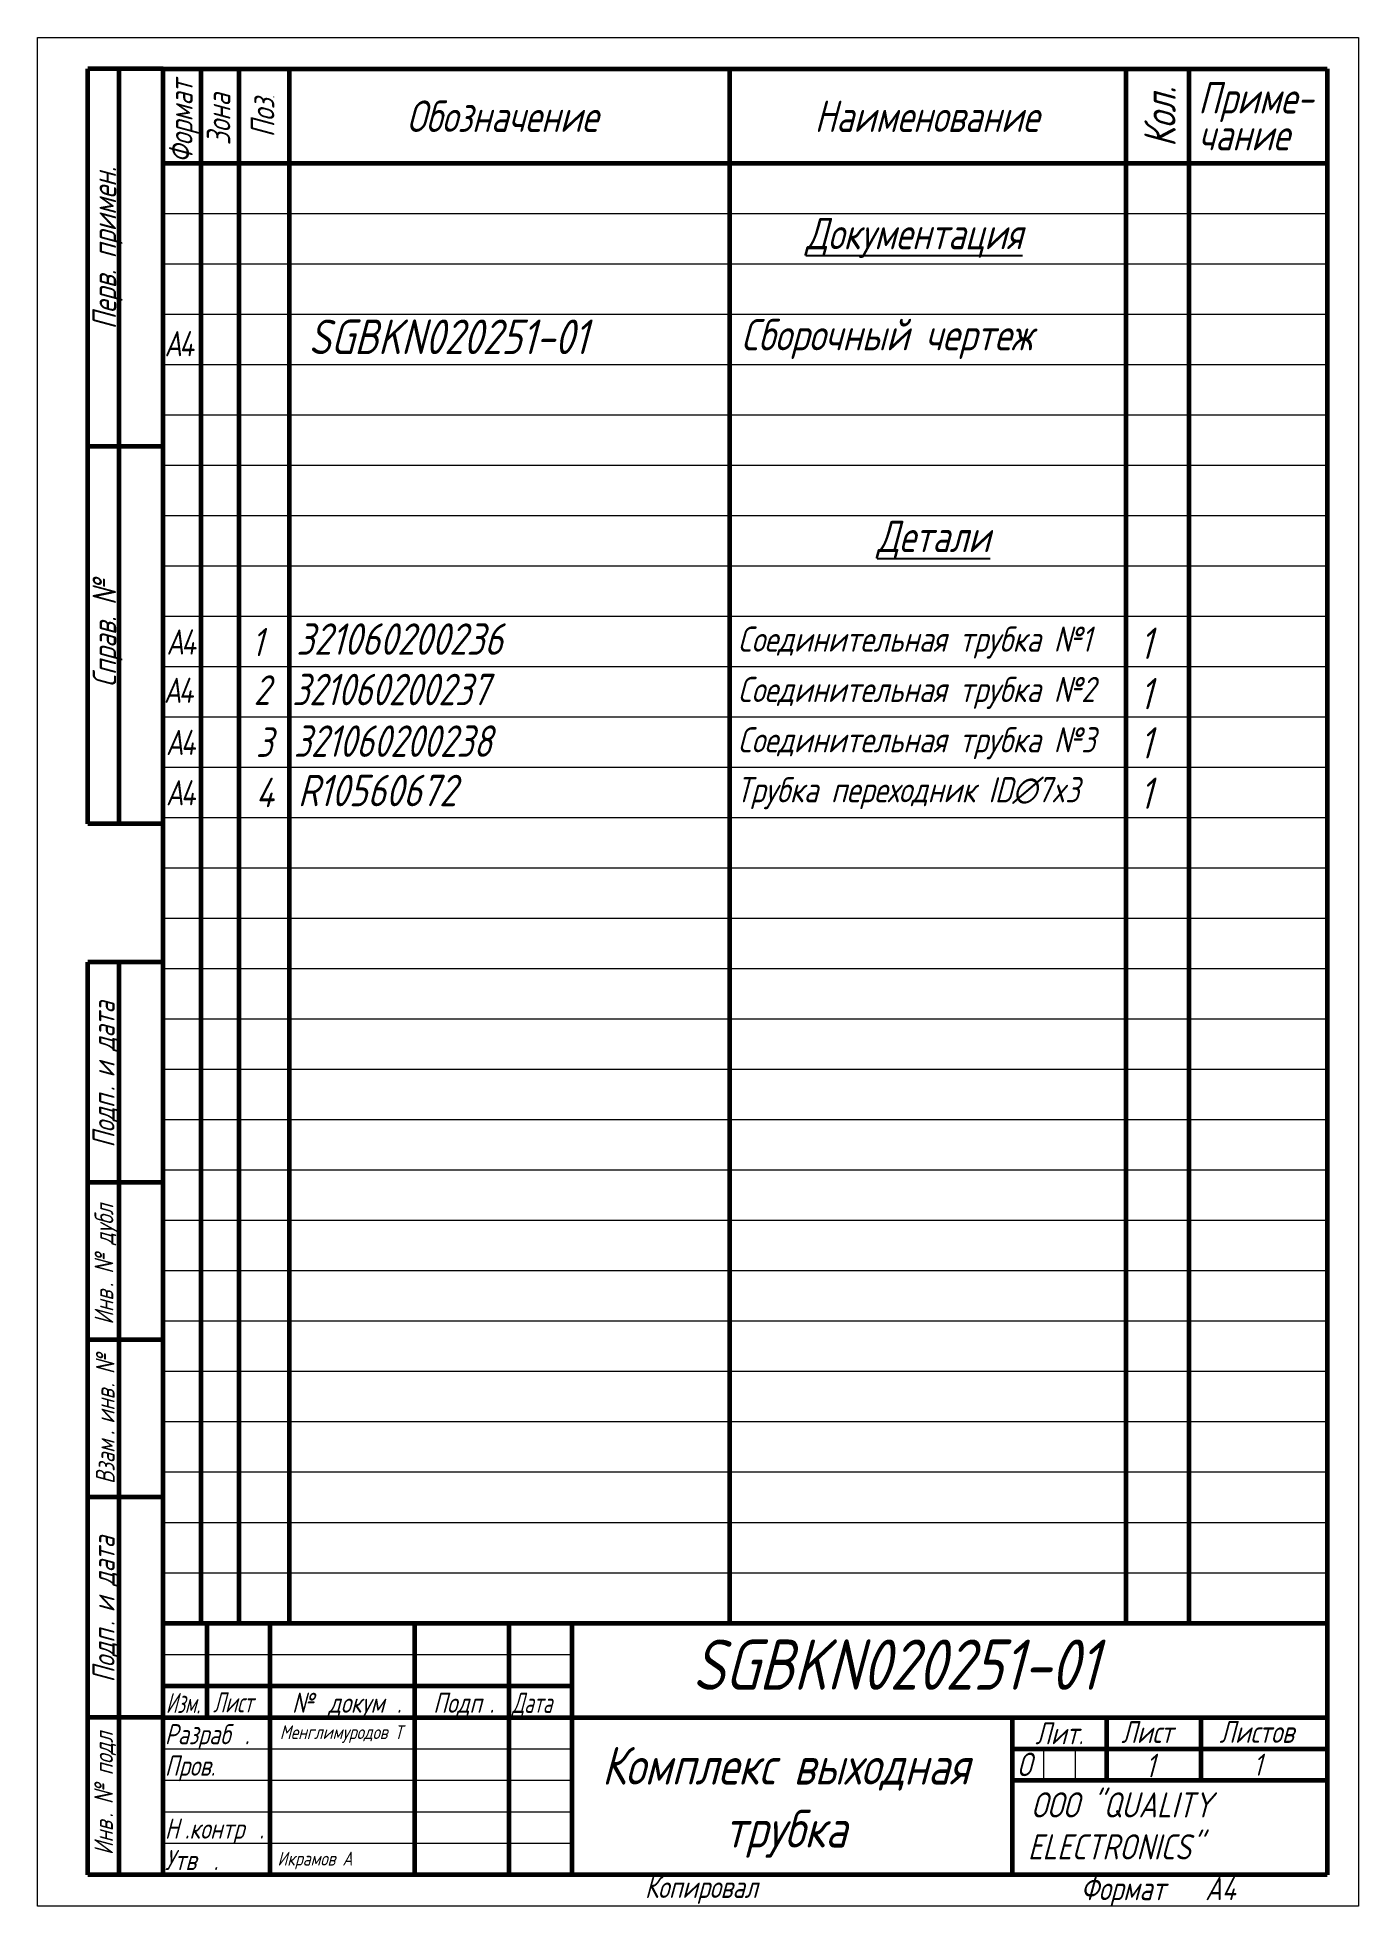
# Model space of a CAD drawing. Header units: millimetres. Extents: x 937859 to 970574, y 987894 to 996517.
# Drawn here: x 970364.4 to 970574.4, y 994232.3 to 994529.4 of the extents above; entities that cross this region are included whole.
import ezdxf

# ---------------------------------------------------------------- set-up
doc = ezdxf.new("R2010")
doc.units = ezdxf.units.MM
doc.header["$LTSCALE"] = 0.5
doc.linetypes.add('K5LT_BASIC', pattern=[0])
doc.linetypes.add('K5LT_THIN', pattern=[0])
doc.styles.add('A4x2', font='GOST_A.TTF', dxfattribs={"width": 0.955, "oblique": 15, "height": 5.5})
doc.styles.add('DPH.9S.21.02.00.000. СБ', font='GOST_A.TTF', dxfattribs={"oblique": 15, "height": 10})
doc.styles.add('KTEXTSTYLE', font='GOST_A.TTF', dxfattribs={"width": 0.96, "oblique": 15, "height": 8})
doc.styles.get("Standard").update_dxf_attribs({"font": 'GOST_A.TTF', "oblique": 15})
doc.styles.add('Table text', font='GOST_A.TTF', dxfattribs={"oblique": 15, "height": 2.8})

msp = doc.modelspace()

# ---------------------------------------------------------------- texts
at = {"style": 'KTEXTSTYLE', "oblique": 15, "width": 0.965}
for s, height, p in [('и дата', 3.5, (970376.694, 994364.082)), ('Подп', 3.5, (970376.694, 994352.937)), ('. ', 3.5, (970376.694, 994361.842)), ('дубл', 2.975, (970376.488, 994337.483)), ('. № ', 2.975, (970376.488, 994330.734)), ('Инв', 2.975, (970376.488, 994324.799)), ('. №', 2.975, (970376.694, 994314.774)), ('инв', 2.975, (970376.694, 994309.052)), ('Взам', 2.975, (970376.694, 994299.476)), ('. ', 3.5, (970376.694, 994307.148)), ('и дата', 3.5, (970376.694, 994279.082)), ('Подп', 3.5, (970376.694, 994267.937)), ('. ', 3.5, (970376.694, 994276.842)), ('подл', 2.975, (970376.434, 994253.177)), ('. № ', 2.975, (970376.434, 994246.428)), ('Инв', 2.975, (970376.434, 994240.493))]:
    msp.add_text(s, height=height, rotation=90, dxfattribs=at).set_placement(p)
at = {"style": 'KTEXTSTYLE', "oblique": 15}
for s, height, width, p in [('Изм', 3.2, 0.797, (970384.828, 994263.07)), ('Лист', 3.2, 0.816, (970392.339, 994263.171)), ('№ ', 3.2, 0.965, (970404.898, 994263.106)), ('докум', 3.2, 0.965, (970410.664, 994263.106)), ('Подп', 3.2, 0.965, (970427.324, 994263.106)), ('Дата', 3.2, 0.816, (970439.878, 994263.103)), ('Разраб', 3.2, 0.965, (970384.676, 994258.106)), ('.', 3.5, 0.797, (970389.63, 994262.99)), ('.', 3.5, 0.965, (970421.501, 994263.106)), ('.', 3.5, 0.965, (970436.229, 994263.106)), ('.', 3.5, 0.965, (970397.324, 994258.106)), ('Пров.', 3.2, 0.965, (970384.676, 994253.106)), ('Н', 3.2, 0.965, (970384.676, 994243.106)), ('.', 3.5, 0.965, (970387.788, 994243.106)), ('контр', 3.2, 0.965, (970388.579, 994243.106)), ('.', 3.5, 0.965, (970399.63, 994243.106)), ('Утв', 3.2, 0.965, (970384.676, 994238.106)), ('.', 3.5, 0.965, (970392.375, 994238.106)), ('Копировал', 3.5, 0.965, (970460.973, 994233.68))]:
    msp.add_text(s, height=height, dxfattribs=dict(at, width=width)).set_placement(p)
at = {"attachment_point": 1, "rotation": 90}
for s, insert, char_height, width, style in [('{\\Q15;\\W0.946;Формат}', (970385.341, 994509.381), 3.75, 18.11023, 'KTEXTSTYLE'), ('{\\Q15;\\W0.965;Зона}', (970391.341, 994512.228), 3.75, 11.55308, 'KTEXTSTYLE'), ('{\\W0.965;Кол.}', (970540.341, 994511.945), 5, 11.65432, 'DPH.9S.21.02.00.000. СБ'), ('{\\Q15;\\W0.965;Перв. примен.}', (970373.191, 994482.991), 3.75, 29.12715, 'KTEXTSTYLE'), ('{\\Q15;\\W0.965;Справ. №}', (970373.191, 994426.105), 3.75, 22.57499, 'KTEXTSTYLE')]:
    msp.add_mtext(s, dxfattribs=dict(at, insert=insert, char_height=char_height, width=width, style=style))
at = {"attachment_point": 1}
for s, insert, char_height, width, style in [('{\\W0.965;Приме-}', (970548.918, 994522.28), 5, 22.7006, 'DPH.9S.21.02.00.000. СБ'), ('{\\W0.965;Обозначение}', (970423.096, 994519.348), 5, 26.3873, 'DPH.9S.21.02.00.000. СБ'), ('{\\W0.965;Наименование}', (970487.942, 994519.348), 5, 24.70682, 'DPH.9S.21.02.00.000. СБ'), ('{\\W0.965;чание}', (970548.918, 994516.416), 5, 11.65432, 'DPH.9S.21.02.00.000. СБ'), ('{\\W0.965;\\LДокументация}', (970486.546, 994500.705), 5, 27.23045, 'KTEXTSTYLE'), ('{\\Q15;\\W0.965;\\LДетали}', (970497.87, 994452.57), 5, 17.17908, 'KTEXTSTYLE'), ('{\\W0.965;О}', (970520.125, 994256.782), 3.75, 3.77276, 'KTEXTSTYLE'), ('{\\Q15;\\W0.965;1}', (970540.54, 994256.608), 3.75, 3.77276, 'KTEXTSTYLE'), ('{\\Q15;\\W0.965;Формат}', (970530.206, 994237.076), 3.75, 11.09205, 'KTEXTSTYLE'), ('{\\Q15;\\W0.965;A4}', (970550.03, 994237.081), 3.75, 10.38173, 'KTEXTSTYLE')]:
    msp.add_mtext(s, dxfattribs=dict(at, insert=insert, char_height=char_height, width=width, style=style))
at = {"insert": (970398.341, 994513.501), "char_height": 2.5, "attachment_point": 1, "rotation": 90, "style": 'KTEXTSTYLE'}
msp.add_mtext('{\\H1.5x;\\Q15;\\W0.965;Поз\\H0.46667x;.}', dxfattribs=at)
at = {"color": 0, "attachment_point": 1}
for s, insert, char_height, width, style in [('{\\W1;\\C256;SGBKN020251-01 }', (970407.526, 994484.542), 5.5, 45.7411, 'A4x2'), ('321060200237', (970404.922, 994428.239), 5, 38.63664, 'A4x2'), ('321060200238', (970405.168, 994420.034), 5, 34.74434, 'A4x2'), ('{\\Q15;\\W1;\\C256;SGBKN020251-01 }', (970468.528, 994274.761), 8, 645.89143, 'KTEXTSTYLE')]:
    msp.add_mtext(s, dxfattribs=dict(at, insert=insert, char_height=char_height, width=width, style=style))
at = {"lineweight": 25, "attachment_point": 1}
for s, width, heights, insert, char_height in [('Сборочный чертеж', 81.62791, [28.458], (970476.266, 994484.634), 5), ('\\pxqc;Комплекс выходная трубка ', 74.97692, [0], (970445.843, 994257.702), 6)]:
    msp.add_mtext_dynamic_manual_height_columns(s, width=width, gutter_width=63.951, heights=heights, dxfattribs=dict(at, insert=insert, char_height=char_height))
at = {"lineweight": 15, "attachment_point": 1, "style": 'KTEXTSTYLE'}
for s, insert, char_height in [('{\\Q9;\\W0.965;\\T0.75;А4}', (970384.642, 994482.699), 4), ('{\\H2x;\\Q15;\\W0.965;1}', (970539.631, 994435.586), 2.5), ('{\\Q9;\\W0.965;\\T0.75;А4}', (970384.543, 994427.614), 4), ('{\\H2x;\\Q15;\\W0.965;1}', (970539.631, 994427.586), 2.5), ('{\\Q9;\\W0.965;\\T0.75;А4}', (970384.883, 994419.333), 4), ('{\\H2x;\\Q15;\\W0.965;1}', (970539.631, 994419.76), 2.5), ('{\\Q9;\\W0.965;\\T0.75;А4}', (970384.883, 994411.333), 4), ('{\\H2x;\\Q15;\\W0.965;1}', (970539.631, 994411.76), 2.5)]:
    msp.add_mtext(s, dxfattribs=dict(at, insert=insert, char_height=char_height))
at = {"attachment_point": 1, "style": 'Table text'}
for s, width, insert, char_height in [('321060200236', 76.00186, (970405.556, 994436.253), 5), ('1', 1.97506, (970398.472, 994435.518), 4.5)]:
    msp.add_mtext_dynamic_manual_height_columns(s, width=width, gutter_width=6.965, heights=[0], dxfattribs=dict(at, insert=insert, char_height=char_height))
at = {"attachment_point": 1, "style": 'KTEXTSTYLE'}
for s, insert, char_height in [('{\\Q9;\\W0.965;\\T0.75;А4}', (970384.96, 994435.289), 4), ('\\H3.5;\\W0.965;\\Q15;\\Q15;Лит.', (970523.028, 994261.608), 2.5), ('\\H3.5;\\W0.965;\\Q15;\\Q15;Лист', (970536.693, 994261.809), 2.5), ('\\H3.5;\\W0.965;\\Q15;\\Q15;Листов', (970552.298, 994261.835), 2.5), ('{\\H1.4x;\\Q15;\\W0.965;1}', (970557.669, 994256.608), 2.5)]:
    msp.add_mtext(s, dxfattribs=dict(at, insert=insert, char_height=char_height))
at = {"char_height": 4, "attachment_point": 1}
for s, insert, width in [('Соединительная трубка №1', (970475.759, 994435.748), 92.02712), ('Соединительная трубка №2', (970475.759, 994427.748), 92.02712), ('Соединительная трубка №3', (970475.759, 994419.748), 92.02712), ('Трубка переходник ID∅7x3', (970475.518, 994411.811), 72.30761), ('\\pxqc; ООО "QUALITY ELECTRONICS"', (970514.557, 994250.471), 42.33561)]:
    msp.add_mtext(s, dxfattribs=dict(at, insert=insert, width=width))
at = {"lineweight": 15, "char_height": 4.7, "attachment_point": 1, "style": 'Table text'}
for s, insert in [('2', (970398.794, 994428)), ('3', (970399.134, 994419.719)), ('4', (970399.134, 994411.719))]:
    msp.add_mtext_dynamic_manual_height_columns(s, width=6.33055, gutter_width=22.323, heights=[0], dxfattribs=dict(at, insert=insert))
at = {"attachment_point": 1}
for s, width, gutter_width, insert, char_height in [('R10560672', 127.04654, 0.277, (970405.828, 994412.188), 5), ('Менглимуродов Т', 26.60953, 0.535, (970402.961, 994261.131), 2.2), ('Икрамов А', 27.42805, 0.535, (970402.582, 994241.033), 2.2)]:
    msp.add_mtext_dynamic_manual_height_columns(s, width=width, gutter_width=gutter_width, heights=[0], dxfattribs=dict(at, insert=insert, char_height=char_height))

# ---------------------------------------------------------------- linework, layer by layer
at = {"linetype": 'K5LT_THIN', "lineweight": 18}
for p, q in [((970364.418, 994529.381), (970574.418, 994529.381)), ((970364.418, 994232.381), (970364.418, 994529.381)), ((970574.418, 994529.381), (970574.418, 994232.381)), ((970384.418, 994501.381), (970390.418, 994501.381)), ((970390.418, 994501.381), (970396.418, 994501.381)), ((970396.418, 994501.381), (970404.418, 994501.381)), ((970404.418, 994501.381), (970474.418, 994501.381)), ((970474.418, 994501.381), (970537.418, 994501.381)), ((970537.418, 994501.381), (970547.418, 994501.381)), ((970547.418, 994501.381), (970569.418, 994501.381)), ((970384.418, 994493.381), (970390.418, 994493.381)), ((970390.418, 994493.381), (970396.418, 994493.381)), ((970396.418, 994493.381), (970404.418, 994493.381)), ((970404.418, 994493.381), (970474.418, 994493.381)), ((970474.418, 994493.381), (970537.418, 994493.381)), ((970537.418, 994493.381), (970547.418, 994493.381)), ((970547.418, 994493.381), (970569.418, 994493.381)), ((970384.418, 994485.381), (970390.418, 994485.381)), ((970390.418, 994485.381), (970396.418, 994485.381)), ((970396.418, 994485.381), (970404.418, 994485.381)), ((970404.418, 994485.381), (970474.418, 994485.381)), ((970474.418, 994485.381), (970537.418, 994485.381)), ((970537.418, 994485.381), (970547.418, 994485.381)), ((970547.418, 994485.381), (970569.418, 994485.381)), ((970384.418, 994477.381), (970390.418, 994477.381)), ((970390.418, 994477.381), (970396.418, 994477.381)), ((970396.418, 994477.381), (970404.418, 994477.381)), ((970404.418, 994477.381), (970474.418, 994477.381)), ((970474.418, 994477.381), (970537.418, 994477.381)), ((970537.418, 994477.381), (970547.418, 994477.381)), ((970547.418, 994477.381), (970569.418, 994477.381)), ((970384.418, 994469.381), (970390.418, 994469.381)), ((970390.418, 994469.381), (970396.418, 994469.381)), ((970396.418, 994469.381), (970404.418, 994469.381)), ((970404.418, 994469.381), (970474.418, 994469.381)), ((970474.418, 994469.381), (970537.418, 994469.381)), ((970537.418, 994469.381), (970547.418, 994469.381)), ((970547.418, 994469.381), (970569.418, 994469.381)), ((970384.418, 994461.381), (970390.418, 994461.381)), ((970390.418, 994461.381), (970396.418, 994461.381)), ((970396.418, 994461.381), (970404.418, 994461.381)), ((970404.418, 994461.381), (970474.418, 994461.381)), ((970474.418, 994461.381), (970537.418, 994461.381)), ((970537.418, 994461.381), (970547.418, 994461.381)), ((970547.418, 994461.381), (970569.418, 994461.381)), ((970384.418, 994453.381), (970390.418, 994453.381)), ((970390.418, 994453.381), (970396.418, 994453.381)), ((970396.418, 994453.381), (970404.418, 994453.381)), ((970404.418, 994453.381), (970474.418, 994453.381)), ((970474.418, 994453.381), (970537.418, 994453.381)), ((970537.418, 994453.381), (970547.418, 994453.381)), ((970547.418, 994453.381), (970569.418, 994453.381)), ((970384.418, 994445.381), (970390.418, 994445.381)), ((970390.418, 994445.381), (970396.418, 994445.381)), ((970396.418, 994445.381), (970404.418, 994445.381)), ((970404.418, 994445.381), (970474.418, 994445.381)), ((970474.418, 994445.381), (970537.418, 994445.381)), ((970537.418, 994445.381), (970547.418, 994445.381)), ((970547.418, 994445.381), (970569.418, 994445.381)), ((970384.418, 994437.381), (970390.418, 994437.381)), ((970390.418, 994437.381), (970396.418, 994437.381)), ((970396.418, 994437.381), (970404.418, 994437.381)), ((970404.418, 994437.381), (970474.418, 994437.381)), ((970474.418, 994437.381), (970537.418, 994437.381)), ((970537.418, 994437.381), (970547.418, 994437.381)), ((970547.418, 994437.381), (970569.418, 994437.381)), ((970384.418, 994429.381), (970390.418, 994429.381)), ((970390.418, 994429.381), (970396.418, 994429.381)), ((970396.418, 994429.381), (970404.418, 994429.381)), ((970404.418, 994429.381), (970474.418, 994429.381)), ((970474.418, 994429.381), (970537.418, 994429.381)), ((970537.418, 994429.381), (970547.418, 994429.381)), ((970547.418, 994429.381), (970569.418, 994429.381)), ((970384.418, 994421.381), (970390.418, 994421.381)), ((970390.418, 994421.381), (970396.418, 994421.381)), ((970396.418, 994421.381), (970404.418, 994421.381)), ((970404.418, 994421.381), (970474.418, 994421.381)), ((970474.418, 994421.381), (970537.418, 994421.381)), ((970537.418, 994421.381), (970547.418, 994421.381)), ((970547.418, 994421.381), (970569.418, 994421.381)), ((970384.418, 994413.381), (970390.418, 994413.381)), ((970390.418, 994413.381), (970396.418, 994413.381)), ((970396.418, 994413.381), (970404.418, 994413.381)), ((970404.418, 994413.381), (970474.418, 994413.381)), ((970474.418, 994413.381), (970537.418, 994413.381)), ((970537.418, 994413.381), (970547.418, 994413.381)), ((970547.418, 994413.381), (970569.418, 994413.381)), ((970384.418, 994405.381), (970390.418, 994405.381)), ((970390.418, 994405.381), (970396.418, 994405.381)), ((970396.418, 994405.381), (970404.418, 994405.381)), ((970404.418, 994405.381), (970474.418, 994405.381)), ((970474.418, 994405.381), (970537.418, 994405.381)), ((970537.418, 994405.381), (970547.418, 994405.381)), ((970547.418, 994405.381), (970569.418, 994405.381)), ((970384.418, 994397.381), (970390.418, 994397.381)), ((970390.418, 994397.381), (970396.418, 994397.381)), ((970396.418, 994397.381), (970404.418, 994397.381)), ((970404.418, 994397.381), (970474.418, 994397.381)), ((970474.418, 994397.381), (970537.418, 994397.381)), ((970537.418, 994397.381), (970547.418, 994397.381)), ((970547.418, 994397.381), (970569.418, 994397.381)), ((970384.418, 994389.381), (970390.418, 994389.381)), ((970390.418, 994389.381), (970396.418, 994389.381)), ((970396.418, 994389.381), (970404.418, 994389.381)), ((970404.418, 994389.381), (970474.418, 994389.381)), ((970474.418, 994389.381), (970537.418, 994389.381)), ((970537.418, 994389.381), (970547.418, 994389.381)), ((970547.418, 994389.381), (970569.418, 994389.381)), ((970384.418, 994381.381), (970390.418, 994381.381)), ((970390.418, 994381.381), (970396.418, 994381.381)), ((970396.418, 994381.381), (970404.418, 994381.381)), ((970404.418, 994381.381), (970474.418, 994381.381)), ((970474.418, 994381.381), (970537.418, 994381.381)), ((970537.418, 994381.381), (970547.418, 994381.381)), ((970547.418, 994381.381), (970569.418, 994381.381)), ((970384.418, 994373.381), (970390.418, 994373.381)), ((970390.418, 994373.381), (970396.418, 994373.381)), ((970396.418, 994373.381), (970404.418, 994373.381)), ((970404.418, 994373.381), (970474.418, 994373.381)), ((970474.418, 994373.381), (970537.418, 994373.381)), ((970537.418, 994373.381), (970547.418, 994373.381)), ((970547.418, 994373.381), (970569.418, 994373.381)), ((970384.418, 994365.381), (970390.418, 994365.381)), ((970390.418, 994365.381), (970396.418, 994365.381)), ((970396.418, 994365.381), (970404.418, 994365.381)), ((970404.418, 994365.381), (970474.418, 994365.381)), ((970474.418, 994365.381), (970537.418, 994365.381)), ((970537.418, 994365.381), (970547.418, 994365.381)), ((970547.418, 994365.381), (970569.418, 994365.381)), ((970384.418, 994357.381), (970390.418, 994357.381)), ((970390.418, 994357.381), (970396.418, 994357.381)), ((970396.418, 994357.381), (970404.418, 994357.381)), ((970404.418, 994357.381), (970474.418, 994357.381)), ((970474.418, 994357.381), (970537.418, 994357.381)), ((970537.418, 994357.381), (970547.418, 994357.381)), ((970547.418, 994357.381), (970569.418, 994357.381)), ((970384.418, 994349.381), (970390.418, 994349.381)), ((970390.418, 994349.381), (970396.418, 994349.381)), ((970396.418, 994349.381), (970404.418, 994349.381)), ((970404.418, 994349.381), (970474.418, 994349.381)), ((970474.418, 994349.381), (970537.418, 994349.381)), ((970537.418, 994349.381), (970547.418, 994349.381)), ((970547.418, 994349.381), (970569.418, 994349.381)), ((970384.418, 994341.381), (970390.418, 994341.381)), ((970390.418, 994341.381), (970396.418, 994341.381)), ((970396.418, 994341.381), (970404.418, 994341.381)), ((970404.418, 994341.381), (970474.418, 994341.381)), ((970474.418, 994341.381), (970537.418, 994341.381)), ((970537.418, 994341.381), (970547.418, 994341.381)), ((970547.418, 994341.381), (970569.418, 994341.381)), ((970384.418, 994333.381), (970390.418, 994333.381)), ((970390.418, 994333.381), (970396.418, 994333.381)), ((970396.418, 994333.381), (970404.418, 994333.381)), ((970404.418, 994333.381), (970474.418, 994333.381)), ((970474.418, 994333.381), (970537.418, 994333.381)), ((970537.418, 994333.381), (970547.418, 994333.381)), ((970547.418, 994333.381), (970569.418, 994333.381)), ((970384.418, 994325.381), (970390.418, 994325.381)), ((970390.418, 994325.381), (970396.418, 994325.381)), ((970396.418, 994325.381), (970404.418, 994325.381)), ((970404.418, 994325.381), (970474.418, 994325.381)), ((970474.418, 994325.381), (970537.418, 994325.381)), ((970537.418, 994325.381), (970547.418, 994325.381)), ((970547.418, 994325.381), (970569.418, 994325.381)), ((970384.418, 994317.381), (970390.418, 994317.381)), ((970390.418, 994317.381), (970396.418, 994317.381)), ((970396.418, 994317.381), (970404.418, 994317.381)), ((970404.418, 994317.381), (970474.418, 994317.381)), ((970474.418, 994317.381), (970537.418, 994317.381)), ((970537.418, 994317.381), (970547.418, 994317.381)), ((970547.418, 994317.381), (970569.418, 994317.381)), ((970384.418, 994309.381), (970390.418, 994309.381)), ((970390.418, 994309.381), (970396.418, 994309.381)), ((970396.418, 994309.381), (970404.418, 994309.381)), ((970404.418, 994309.381), (970474.418, 994309.381)), ((970474.418, 994309.381), (970537.418, 994309.381)), ((970537.418, 994309.381), (970547.418, 994309.381)), ((970547.418, 994309.381), (970569.418, 994309.381)), ((970384.418, 994301.381), (970390.418, 994301.381)), ((970390.418, 994301.381), (970396.418, 994301.381)), ((970396.418, 994301.381), (970404.418, 994301.381)), ((970404.418, 994301.381), (970474.418, 994301.381)), ((970474.418, 994301.381), (970537.418, 994301.381)), ((970537.418, 994301.381), (970547.418, 994301.381)), ((970547.418, 994301.381), (970569.418, 994301.381)), ((970384.418, 994293.381), (970390.418, 994293.381)), ((970390.418, 994293.381), (970396.418, 994293.381)), ((970396.418, 994293.381), (970404.418, 994293.381)), ((970404.418, 994293.381), (970474.418, 994293.381)), ((970474.418, 994293.381), (970537.418, 994293.381)), ((970537.418, 994293.381), (970547.418, 994293.381)), ((970547.418, 994293.381), (970569.418, 994293.381)), ((970384.418, 994285.381), (970390.418, 994285.381)), ((970390.418, 994285.381), (970396.418, 994285.381)), ((970396.418, 994285.381), (970404.418, 994285.381)), ((970404.418, 994285.381), (970474.418, 994285.381)), ((970474.418, 994285.381), (970537.418, 994285.381)), ((970537.418, 994285.381), (970547.418, 994285.381)), ((970547.418, 994285.381), (970569.418, 994285.381)), ((970384.418, 994277.381), (970390.418, 994277.381)), ((970390.418, 994277.381), (970396.418, 994277.381)), ((970396.418, 994277.381), (970404.418, 994277.381)), ((970404.418, 994277.381), (970474.418, 994277.381)), ((970474.418, 994277.381), (970537.418, 994277.381)), ((970537.418, 994277.381), (970547.418, 994277.381)), ((970547.418, 994277.381), (970569.418, 994277.381)), ((970384.418, 994272.381), (970449.418, 994272.381)), ((970384.418, 994257.381), (970401.418, 994257.381)), ((970401.418, 994257.381), (970424.418, 994257.381)), ((970424.418, 994257.381), (970439.418, 994257.381)), ((970439.418, 994257.381), (970449.418, 994257.381)), ((970524.382, 994252.381), (970524.382, 994257.381)), ((970529.4, 994252.381), (970529.4, 994257.381)), ((970384.418, 994252.381), (970401.418, 994252.381)), ((970401.418, 994252.381), (970424.418, 994252.381)), ((970424.418, 994252.381), (970439.418, 994252.381)), ((970439.418, 994252.381), (970449.418, 994252.381)), ((970384.418, 994247.381), (970449.418, 994247.381)), ((970384.418, 994242.381), (970449.418, 994242.381)), ((970574.418, 994232.381), (970364.418, 994232.381))]:
    msp.add_line(p, q, dxfattribs=at)
at = {"linetype": 'K5LT_BASIC', "lineweight": 60}
for p, q in [((970372.418, 994404.381), (970372.418, 994524.381)), ((970384.418, 994524.381), (970372.418, 994524.381)), ((970377.418, 994404.381), (970377.418, 994524.381)), ((970384.418, 994524.381), (970569.418, 994524.381)), ((970384.418, 994237.381), (970384.418, 994524.381)), ((970390.418, 994524.381), (970390.418, 994509.381)), ((970396.418, 994524.381), (970396.418, 994509.381)), ((970404.418, 994524.381), (970404.418, 994509.381)), ((970474.418, 994524.381), (970474.418, 994509.381)), ((970537.418, 994524.381), (970537.418, 994509.381)), ((970547.418, 994524.381), (970547.418, 994509.381)), ((970569.418, 994524.381), (970569.418, 994237.381)), ((970384.418, 994509.381), (970569.418, 994509.381)), ((970390.418, 994509.381), (970390.418, 994501.381)), ((970396.418, 994509.381), (970396.418, 994501.381)), ((970404.418, 994509.381), (970404.418, 994501.381)), ((970474.418, 994509.381), (970474.418, 994501.381)), ((970537.418, 994509.381), (970537.418, 994501.381)), ((970547.418, 994509.381), (970547.418, 994501.381)), ((970390.418, 994501.381), (970390.418, 994493.381)), ((970396.418, 994501.381), (970396.418, 994493.381)), ((970404.418, 994501.381), (970404.418, 994493.381)), ((970474.418, 994501.381), (970474.418, 994493.381)), ((970537.418, 994501.381), (970537.418, 994493.381)), ((970547.418, 994501.381), (970547.418, 994493.381)), ((970390.418, 994493.381), (970390.418, 994485.381)), ((970396.418, 994493.381), (970396.418, 994485.381)), ((970404.418, 994493.381), (970404.418, 994485.381)), ((970474.418, 994493.381), (970474.418, 994485.381)), ((970537.418, 994493.381), (970537.418, 994485.381)), ((970547.418, 994493.381), (970547.418, 994485.381)), ((970390.418, 994485.381), (970390.418, 994477.381)), ((970396.418, 994485.381), (970396.418, 994477.381)), ((970404.418, 994485.381), (970404.418, 994477.381)), ((970474.418, 994485.381), (970474.418, 994477.381)), ((970537.418, 994485.381), (970537.418, 994477.381)), ((970547.418, 994485.381), (970547.418, 994477.381)), ((970390.418, 994477.381), (970390.418, 994469.381)), ((970396.418, 994477.381), (970396.418, 994469.381)), ((970404.418, 994477.381), (970404.418, 994469.381)), ((970474.418, 994477.381), (970474.418, 994469.381)), ((970537.418, 994477.381), (970537.418, 994469.381)), ((970547.418, 994477.381), (970547.418, 994469.381)), ((970390.418, 994469.381), (970390.418, 994461.381)), ((970396.418, 994469.381), (970396.418, 994461.381)), ((970404.418, 994469.381), (970404.418, 994461.381)), ((970474.418, 994469.381), (970474.418, 994461.381)), ((970537.418, 994469.381), (970537.418, 994461.381)), ((970547.418, 994469.381), (970547.418, 994461.381)), ((970384.418, 994464.381), (970372.418, 994464.381)), ((970390.418, 994461.381), (970390.418, 994453.381)), ((970396.418, 994461.381), (970396.418, 994453.381)), ((970404.418, 994461.381), (970404.418, 994453.381)), ((970474.418, 994461.381), (970474.418, 994453.381)), ((970537.418, 994461.381), (970537.418, 994453.381)), ((970547.418, 994461.381), (970547.418, 994453.381)), ((970390.418, 994453.381), (970390.418, 994445.381)), ((970396.418, 994453.381), (970396.418, 994445.381)), ((970404.418, 994453.381), (970404.418, 994445.381)), ((970474.418, 994453.381), (970474.418, 994445.381)), ((970537.418, 994453.381), (970537.418, 994445.381)), ((970547.418, 994453.381), (970547.418, 994445.381)), ((970390.418, 994445.381), (970390.418, 994437.381)), ((970396.418, 994445.381), (970396.418, 994437.381)), ((970404.418, 994445.381), (970404.418, 994437.381)), ((970474.418, 994445.381), (970474.418, 994437.381)), ((970537.418, 994445.381), (970537.418, 994437.381)), ((970547.418, 994445.381), (970547.418, 994437.381)), ((970390.418, 994437.381), (970390.418, 994429.381)), ((970396.418, 994437.381), (970396.418, 994429.381)), ((970404.418, 994437.381), (970404.418, 994429.381)), ((970474.418, 994437.381), (970474.418, 994429.381)), ((970537.418, 994437.381), (970537.418, 994429.381)), ((970547.418, 994437.381), (970547.418, 994429.381)), ((970390.418, 994429.381), (970390.418, 994421.381)), ((970396.418, 994429.381), (970396.418, 994421.381)), ((970404.418, 994429.381), (970404.418, 994421.381)), ((970474.418, 994429.381), (970474.418, 994421.381)), ((970537.418, 994429.381), (970537.418, 994421.381)), ((970547.418, 994429.381), (970547.418, 994421.381)), ((970390.418, 994421.381), (970390.418, 994413.381)), ((970396.418, 994421.381), (970396.418, 994413.381)), ((970404.418, 994421.381), (970404.418, 994413.381)), ((970474.418, 994421.381), (970474.418, 994413.381)), ((970537.418, 994421.381), (970537.418, 994413.381)), ((970547.418, 994421.381), (970547.418, 994413.381)), ((970390.418, 994413.381), (970390.418, 994405.381)), ((970396.418, 994413.381), (970396.418, 994405.381)), ((970404.418, 994413.381), (970404.418, 994405.381)), ((970474.418, 994413.381), (970474.418, 994405.381)), ((970537.418, 994413.381), (970537.418, 994405.381)), ((970547.418, 994413.381), (970547.418, 994405.381)), ((970384.418, 994404.381), (970372.418, 994404.381)), ((970390.418, 994405.381), (970390.418, 994397.381)), ((970396.418, 994405.381), (970396.418, 994397.381)), ((970404.418, 994405.381), (970404.418, 994397.381)), ((970474.418, 994405.381), (970474.418, 994397.381)), ((970537.418, 994405.381), (970537.418, 994397.381)), ((970547.418, 994405.381), (970547.418, 994397.381)), ((970390.418, 994397.381), (970390.418, 994389.381)), ((970396.418, 994397.381), (970396.418, 994389.381)), ((970404.418, 994397.381), (970404.418, 994389.381)), ((970474.418, 994397.381), (970474.418, 994389.381)), ((970537.418, 994397.381), (970537.418, 994389.381)), ((970547.418, 994397.381), (970547.418, 994389.381)), ((970390.418, 994389.381), (970390.418, 994381.381)), ((970396.418, 994389.381), (970396.418, 994381.381)), ((970404.418, 994389.381), (970404.418, 994381.381)), ((970474.418, 994389.381), (970474.418, 994381.381)), ((970537.418, 994389.381), (970537.418, 994381.381)), ((970547.418, 994389.381), (970547.418, 994381.381)), ((970372.418, 994237.381), (970372.418, 994382.381)), ((970384.418, 994382.381), (970372.418, 994382.381)), ((970377.418, 994237.381), (970377.418, 994382.381)), ((970390.418, 994381.381), (970390.418, 994373.381)), ((970396.418, 994381.381), (970396.418, 994373.381)), ((970404.418, 994381.381), (970404.418, 994373.381)), ((970474.418, 994381.381), (970474.418, 994373.381)), ((970537.418, 994381.381), (970537.418, 994373.381)), ((970547.418, 994381.381), (970547.418, 994373.381)), ((970390.418, 994373.381), (970390.418, 994365.381)), ((970396.418, 994373.381), (970396.418, 994365.381)), ((970404.418, 994373.381), (970404.418, 994365.381)), ((970474.418, 994373.381), (970474.418, 994365.381)), ((970537.418, 994373.381), (970537.418, 994365.381)), ((970547.418, 994373.381), (970547.418, 994365.381)), ((970390.418, 994365.381), (970390.418, 994357.381)), ((970396.418, 994365.381), (970396.418, 994357.381)), ((970404.418, 994365.381), (970404.418, 994357.381)), ((970474.418, 994365.381), (970474.418, 994357.381)), ((970537.418, 994365.381), (970537.418, 994357.381)), ((970547.418, 994365.381), (970547.418, 994357.381)), ((970390.418, 994357.381), (970390.418, 994349.381)), ((970396.418, 994357.381), (970396.418, 994349.381)), ((970404.418, 994357.381), (970404.418, 994349.381)), ((970474.418, 994357.381), (970474.418, 994349.381)), ((970537.418, 994357.381), (970537.418, 994349.381)), ((970547.418, 994357.381), (970547.418, 994349.381)), ((970384.418, 994347.381), (970372.418, 994347.381)), ((970390.418, 994349.381), (970390.418, 994341.381)), ((970396.418, 994349.381), (970396.418, 994341.381)), ((970404.418, 994349.381), (970404.418, 994341.381)), ((970474.418, 994349.381), (970474.418, 994341.381)), ((970537.418, 994349.381), (970537.418, 994341.381)), ((970547.418, 994349.381), (970547.418, 994341.381)), ((970390.418, 994341.381), (970390.418, 994333.381)), ((970396.418, 994341.381), (970396.418, 994333.381)), ((970404.418, 994341.381), (970404.418, 994333.381)), ((970474.418, 994341.381), (970474.418, 994333.381)), ((970537.418, 994341.381), (970537.418, 994333.381)), ((970547.418, 994341.381), (970547.418, 994333.381)), ((970390.418, 994333.381), (970390.418, 994325.381)), ((970396.418, 994333.381), (970396.418, 994325.381)), ((970404.418, 994333.381), (970404.418, 994325.381)), ((970474.418, 994333.381), (970474.418, 994325.381)), ((970537.418, 994333.381), (970537.418, 994325.381)), ((970547.418, 994333.381), (970547.418, 994325.381)), ((970390.418, 994325.381), (970390.418, 994317.381)), ((970396.418, 994325.381), (970396.418, 994317.381)), ((970404.418, 994325.381), (970404.418, 994317.381)), ((970474.418, 994325.381), (970474.418, 994317.381)), ((970537.418, 994325.381), (970537.418, 994317.381)), ((970547.418, 994325.381), (970547.418, 994317.381)), ((970384.418, 994322.381), (970372.418, 994322.381)), ((970390.418, 994317.381), (970390.418, 994309.381)), ((970396.418, 994317.381), (970396.418, 994309.381)), ((970404.418, 994317.381), (970404.418, 994309.381)), ((970474.418, 994317.381), (970474.418, 994309.381)), ((970537.418, 994317.381), (970537.418, 994309.381)), ((970547.418, 994317.381), (970547.418, 994309.381)), ((970390.418, 994309.381), (970390.418, 994301.381)), ((970396.418, 994309.381), (970396.418, 994301.381)), ((970404.418, 994309.381), (970404.418, 994301.381)), ((970474.418, 994309.381), (970474.418, 994301.381)), ((970537.418, 994309.381), (970537.418, 994301.381)), ((970547.418, 994309.381), (970547.418, 994301.381)), ((970390.418, 994301.381), (970390.418, 994293.381)), ((970396.418, 994301.381), (970396.418, 994293.381)), ((970404.418, 994301.381), (970404.418, 994293.381)), ((970474.418, 994301.381), (970474.418, 994293.381)), ((970537.418, 994301.381), (970537.418, 994293.381)), ((970547.418, 994301.381), (970547.418, 994293.381)), ((970384.418, 994297.381), (970372.418, 994297.381)), ((970390.418, 994293.381), (970390.418, 994285.381)), ((970396.418, 994293.381), (970396.418, 994285.381)), ((970404.418, 994293.381), (970404.418, 994285.381)), ((970474.418, 994293.381), (970474.418, 994285.381)), ((970537.418, 994293.381), (970537.418, 994285.381)), ((970547.418, 994293.381), (970547.418, 994285.381)), ((970390.418, 994285.381), (970390.418, 994277.381)), ((970396.418, 994285.381), (970396.418, 994277.381)), ((970404.418, 994285.381), (970404.418, 994277.381)), ((970474.418, 994285.381), (970474.418, 994277.381)), ((970537.418, 994285.381), (970537.418, 994277.381)), ((970547.418, 994285.381), (970547.418, 994277.381)), ((970384.418, 994277.381), (970569.418, 994277.381)), ((970384.418, 994237.381), (970384.418, 994277.381)), ((970391.418, 994262.381), (970391.418, 994277.381)), ((970401.418, 994252.381), (970401.418, 994277.381)), ((970424.418, 994252.381), (970424.418, 994277.381)), ((970439.418, 994252.381), (970439.418, 994277.381)), ((970449.418, 994237.381), (970449.418, 994277.381)), ((970384.418, 994267.381), (970391.418, 994267.381)), ((970391.418, 994267.381), (970401.418, 994267.381)), ((970401.418, 994267.381), (970424.418, 994267.381)), ((970424.418, 994267.381), (970439.418, 994267.381)), ((970439.418, 994267.381), (970449.418, 994267.381)), ((970384.418, 994262.381), (970372.418, 994262.381)), ((970384.418, 994262.381), (970391.418, 994262.381)), ((970391.418, 994262.381), (970401.418, 994262.381)), ((970401.418, 994262.381), (970424.418, 994262.381)), ((970424.418, 994262.381), (970439.418, 994262.381)), ((970439.418, 994262.381), (970449.418, 994262.381)), ((970449.418, 994262.381), (970569.418, 994262.381)), ((970519.418, 994237.381), (970519.418, 994262.381)), ((970534.418, 994252.381), (970534.418, 994262.381)), ((970549.418, 994252.381), (970549.418, 994262.381)), ((970519.418, 994257.381), (970534.418, 994257.381)), ((970534.418, 994257.381), (970569.418, 994257.381)), ((970401.418, 994237.381), (970401.418, 994252.381)), ((970424.418, 994237.381), (970424.418, 994252.381)), ((970439.418, 994237.381), (970439.418, 994252.381)), ((970519.418, 994252.381), (970524.382, 994252.381)), ((970524.382, 994252.381), (970529.4, 994252.381)), ((970529.4, 994252.381), (970534.418, 994252.381)), ((970534.418, 994252.381), (970549.418, 994252.381)), ((970549.418, 994252.381), (970569.418, 994252.381)), ((970384.418, 994237.381), (970372.418, 994237.381)), ((970569.418, 994237.381), (970384.418, 994237.381))]:
    msp.add_line(p, q, dxfattribs=at)

msp.set_redraw_order([(e.dxf.handle, doc.entitydb.next_handle()) for e in msp.query("TEXT MTEXT ATTDEF DIMENSION ARC_DIMENSION")])  # texts and dimensions are drawn at this point

doc.saveas('drawing.dxf')
